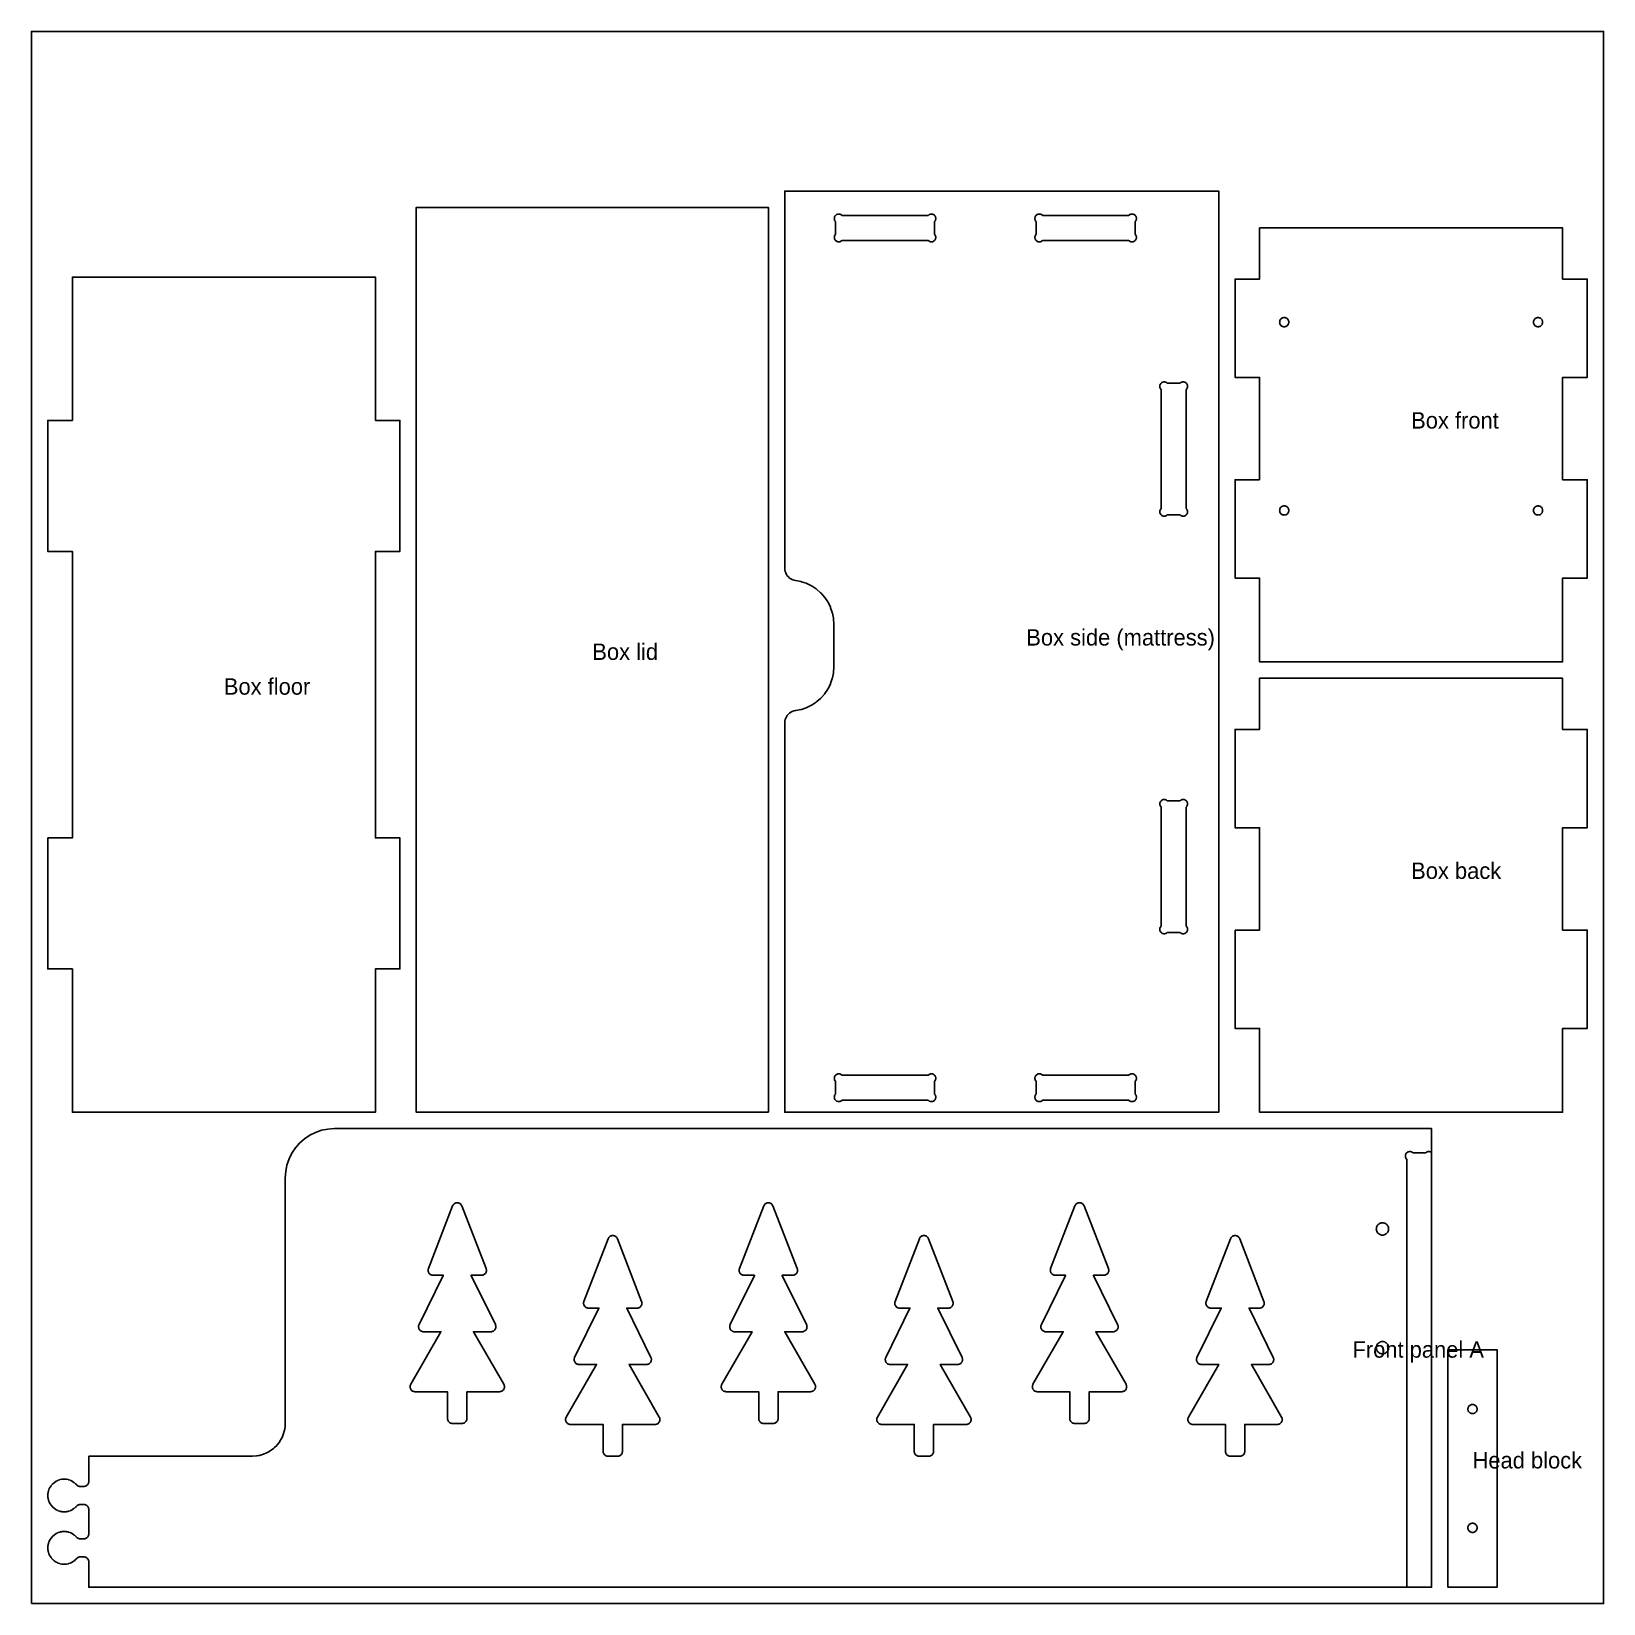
# Model space of a CAD drawing. Header units: inches. Extents: x 0 to 48, y 0 to 48.
import ezdxf

# ---------------------------------------------------------------- set-up
doc = ezdxf.new("R2010")
doc.units = ezdxf.units.IN
doc.header["$MEASUREMENT"] = 0
for name, color, linetype in [('CUT_INSIDE', 5, 'Continuous'), ('CUT_OUTSIDE', 1, 'Continuous'), ('LABEL', 3, 'Continuous'), ('POCKET_0.375', 4, 'Continuous'), ('POCKET_0.500', 4, 'Continuous'), ('SHEET', 8, 'Continuous')]:
    doc.layers.add(name, color=color, linetype=linetype)

msp = doc.modelspace()

# ---------------------------------------------------------------- texts
at = {"layer": 'LABEL'}
for s, p in [('Box front', (42.125, 35.875)), ('Box side (mattress)', (30.375, 29.25)), ('Box lid', (17.125, 28.812)), ('Box floor', (5.875, 27.75)), ('Box back', (42.125, 22.125)), ('Front panel A', (40.334, 7.507)), ('Head block', (44, 4.125))]:
    msp.add_text(s, height=0.5, dxfattribs=at).set_placement(p)

# ---------------------------------------------------------------- linework, layer by layer
at = {"layer": 'CUT_INSIDE'}
for points in [[(27.572, 41.806), (27.584, 41.793), (27.594, 41.778), (27.602, 41.762), (27.607, 41.745), (27.611, 41.728), (27.612, 41.71), (27.611, 41.693), (27.607, 41.676), (27.602, 41.659), (27.594, 41.643), (27.584, 41.628), (27.572, 41.615), (27.559, 41.603), (27.545, 41.594), (27.529, 41.586), (27.512, 41.58), (27.495, 41.577), (27.477, 41.575), (27.459, 41.577), (27.442, 41.58), (27.425, 41.586), (27.41, 41.594), (27.395, 41.603), (27.382, 41.615), (24.743, 41.615), (24.73, 41.603), (24.715, 41.594), (24.7, 41.586), (24.683, 41.58), (24.666, 41.577), (24.648, 41.575), (24.63, 41.577), (24.613, 41.58), (24.596, 41.586), (24.58, 41.594), (24.566, 41.603), (24.553, 41.615), (24.541, 41.628), (24.531, 41.643), (24.523, 41.659), (24.518, 41.676), (24.514, 41.693), (24.513, 41.71), (24.514, 41.728), (24.518, 41.745), (24.523, 41.762), (24.531, 41.778), (24.541, 41.793), (24.553, 41.806), (24.553, 42.194), (24.541, 42.207), (24.531, 42.222), (24.523, 42.238), (24.518, 42.255), (24.514, 42.272), (24.513, 42.29), (24.514, 42.307), (24.518, 42.324), (24.523, 42.341), (24.531, 42.357), (24.541, 42.372), (24.553, 42.385), (24.566, 42.397), (24.58, 42.406), (24.596, 42.414), (24.613, 42.42), (24.63, 42.423), (24.648, 42.425), (24.666, 42.423), (24.683, 42.42), (24.7, 42.414), (24.715, 42.406), (24.73, 42.397), (24.743, 42.385), (27.382, 42.385), (27.395, 42.397), (27.41, 42.406), (27.425, 42.414), (27.442, 42.42), (27.459, 42.423), (27.477, 42.425), (27.495, 42.423), (27.512, 42.42), (27.529, 42.414), (27.545, 42.406), (27.559, 42.397), (27.572, 42.385), (27.584, 42.372), (27.594, 42.357), (27.602, 42.341), (27.607, 42.324), (27.611, 42.307), (27.612, 42.29), (27.611, 42.272), (27.607, 42.255), (27.602, 42.238), (27.594, 42.222), (27.584, 42.207), (27.572, 42.194)], [(33.697, 42.194), (33.697, 41.806), (33.709, 41.793), (33.719, 41.778), (33.727, 41.762), (33.732, 41.745), (33.736, 41.728), (33.737, 41.71), (33.736, 41.693), (33.732, 41.676), (33.727, 41.659), (33.719, 41.643), (33.709, 41.628), (33.697, 41.615), (33.684, 41.603), (33.67, 41.594), (33.654, 41.586), (33.637, 41.58), (33.62, 41.577), (33.602, 41.575), (33.584, 41.577), (33.567, 41.58), (33.55, 41.586), (33.535, 41.594), (33.52, 41.603), (33.507, 41.615), (30.868, 41.615), (30.855, 41.603), (30.84, 41.594), (30.825, 41.586), (30.808, 41.58), (30.791, 41.577), (30.773, 41.575), (30.755, 41.577), (30.738, 41.58), (30.721, 41.586), (30.705, 41.594), (30.691, 41.603), (30.678, 41.615), (30.666, 41.628), (30.656, 41.643), (30.648, 41.659), (30.643, 41.676), (30.639, 41.693), (30.638, 41.71), (30.639, 41.728), (30.643, 41.745), (30.648, 41.762), (30.656, 41.778), (30.666, 41.793), (30.678, 41.806), (30.678, 42.194), (30.666, 42.207), (30.656, 42.222), (30.648, 42.238), (30.643, 42.255), (30.639, 42.272), (30.638, 42.29), (30.639, 42.307), (30.643, 42.324), (30.648, 42.341), (30.656, 42.357), (30.666, 42.372), (30.678, 42.385), (30.691, 42.397), (30.705, 42.406), (30.721, 42.414), (30.738, 42.42), (30.755, 42.423), (30.773, 42.425), (30.791, 42.423), (30.808, 42.42), (30.825, 42.414), (30.84, 42.406), (30.855, 42.397), (30.868, 42.385), (33.507, 42.385), (33.52, 42.397), (33.535, 42.406), (33.55, 42.414), (33.567, 42.42), (33.584, 42.423), (33.602, 42.425), (33.62, 42.423), (33.637, 42.42), (33.654, 42.414), (33.67, 42.406), (33.684, 42.397), (33.697, 42.385), (33.709, 42.372), (33.719, 42.357), (33.727, 42.341), (33.732, 42.324), (33.736, 42.307), (33.737, 42.29), (33.736, 42.272), (33.732, 42.255), (33.727, 42.238), (33.719, 42.222), (33.709, 42.207)], [(38.389, 39.107), (38.385, 39.089), (38.379, 39.071), (38.371, 39.055), (38.361, 39.04), (38.349, 39.026), (38.335, 39.014), (38.32, 39.004), (38.304, 38.996), (38.286, 38.99), (38.268, 38.986), (38.25, 38.985), (38.232, 38.986), (38.214, 38.99), (38.196, 38.996), (38.18, 39.004), (38.165, 39.014), (38.151, 39.026), (38.139, 39.04), (38.129, 39.055), (38.121, 39.071), (38.115, 39.089), (38.111, 39.107), (38.11, 39.125), (38.111, 39.143), (38.115, 39.161), (38.121, 39.179), (38.129, 39.195), (38.139, 39.21), (38.151, 39.224), (38.165, 39.236), (38.18, 39.246), (38.196, 39.254), (38.214, 39.26), (38.232, 39.264), (38.25, 39.265), (38.268, 39.264), (38.286, 39.26), (38.304, 39.254), (38.32, 39.246), (38.335, 39.236), (38.349, 39.224), (38.361, 39.21), (38.371, 39.195), (38.379, 39.179), (38.385, 39.161), (38.389, 39.143), (38.39, 39.125)], [(46.139, 39.107), (46.135, 39.089), (46.129, 39.071), (46.121, 39.055), (46.111, 39.04), (46.099, 39.026), (46.085, 39.014), (46.07, 39.004), (46.054, 38.996), (46.036, 38.99), (46.018, 38.986), (46, 38.985), (45.982, 38.986), (45.964, 38.99), (45.946, 38.996), (45.93, 39.004), (45.915, 39.014), (45.901, 39.026), (45.889, 39.04), (45.879, 39.055), (45.871, 39.071), (45.865, 39.089), (45.861, 39.107), (45.86, 39.125), (45.861, 39.143), (45.865, 39.161), (45.871, 39.179), (45.879, 39.195), (45.889, 39.21), (45.901, 39.224), (45.915, 39.236), (45.93, 39.246), (45.946, 39.254), (45.964, 39.26), (45.982, 39.264), (46, 39.265), (46.018, 39.264), (46.036, 39.26), (46.054, 39.254), (46.07, 39.246), (46.085, 39.236), (46.099, 39.224), (46.111, 39.21), (46.121, 39.195), (46.129, 39.179), (46.135, 39.161), (46.139, 39.143), (46.14, 39.125)], [(35.26, 33.431), (35.272, 33.418), (35.281, 33.403), (35.289, 33.387), (35.295, 33.37), (35.298, 33.353), (35.3, 33.335), (35.298, 33.318), (35.295, 33.301), (35.289, 33.284), (35.281, 33.268), (35.272, 33.253), (35.26, 33.24), (35.26, 33.24), (35.247, 33.228), (35.232, 33.219), (35.216, 33.211), (35.199, 33.205), (35.182, 33.202), (35.165, 33.2), (35.147, 33.202), (35.13, 33.205), (35.113, 33.211), (35.097, 33.219), (35.082, 33.228), (35.069, 33.24), (34.681, 33.24), (34.668, 33.228), (34.653, 33.219), (34.637, 33.211), (34.62, 33.205), (34.603, 33.202), (34.585, 33.2), (34.568, 33.202), (34.551, 33.205), (34.534, 33.211), (34.518, 33.219), (34.503, 33.228), (34.49, 33.24), (34.49, 33.24), (34.478, 33.253), (34.469, 33.268), (34.461, 33.284), (34.455, 33.301), (34.452, 33.318), (34.45, 33.335), (34.452, 33.353), (34.455, 33.37), (34.461, 33.387), (34.469, 33.403), (34.478, 33.418), (34.49, 33.431), (34.49, 37.069), (34.478, 37.082), (34.469, 37.097), (34.461, 37.113), (34.455, 37.13), (34.452, 37.147), (34.45, 37.165), (34.452, 37.182), (34.455, 37.199), (34.461, 37.216), (34.469, 37.232), (34.478, 37.247), (34.49, 37.26), (34.503, 37.272), (34.518, 37.281), (34.534, 37.289), (34.551, 37.295), (34.568, 37.298), (34.585, 37.3), (34.603, 37.298), (34.62, 37.295), (34.637, 37.289), (34.653, 37.281), (34.668, 37.272), (34.681, 37.26), (35.069, 37.26), (35.082, 37.272), (35.097, 37.281), (35.113, 37.289), (35.13, 37.295), (35.147, 37.298), (35.165, 37.3), (35.182, 37.298), (35.199, 37.295), (35.216, 37.289), (35.232, 37.281), (35.247, 37.272), (35.26, 37.26), (35.26, 37.26), (35.272, 37.247), (35.281, 37.232), (35.289, 37.216), (35.295, 37.199), (35.298, 37.182), (35.3, 37.165), (35.298, 37.147), (35.295, 37.13), (35.289, 37.113), (35.281, 37.097), (35.272, 37.082), (35.26, 37.069)], [(38.389, 33.357), (38.385, 33.339), (38.379, 33.321), (38.371, 33.305), (38.361, 33.29), (38.349, 33.276), (38.335, 33.264), (38.32, 33.254), (38.304, 33.246), (38.286, 33.24), (38.268, 33.236), (38.25, 33.235), (38.232, 33.236), (38.214, 33.24), (38.196, 33.246), (38.18, 33.254), (38.165, 33.264), (38.151, 33.276), (38.139, 33.29), (38.129, 33.305), (38.121, 33.321), (38.115, 33.339), (38.111, 33.357), (38.11, 33.375), (38.111, 33.393), (38.115, 33.411), (38.121, 33.429), (38.129, 33.445), (38.139, 33.46), (38.151, 33.474), (38.165, 33.486), (38.18, 33.496), (38.196, 33.504), (38.214, 33.51), (38.232, 33.514), (38.25, 33.515), (38.268, 33.514), (38.286, 33.51), (38.304, 33.504), (38.32, 33.496), (38.335, 33.486), (38.349, 33.474), (38.361, 33.46), (38.371, 33.445), (38.379, 33.429), (38.385, 33.411), (38.389, 33.393), (38.39, 33.375)], [(46.139, 33.357), (46.135, 33.339), (46.129, 33.321), (46.121, 33.305), (46.111, 33.29), (46.099, 33.276), (46.085, 33.264), (46.07, 33.254), (46.054, 33.246), (46.036, 33.24), (46.018, 33.236), (46, 33.235), (45.982, 33.236), (45.964, 33.24), (45.946, 33.246), (45.93, 33.254), (45.915, 33.264), (45.901, 33.276), (45.889, 33.29), (45.879, 33.305), (45.871, 33.321), (45.865, 33.339), (45.861, 33.357), (45.86, 33.375), (45.861, 33.393), (45.865, 33.411), (45.871, 33.429), (45.879, 33.445), (45.889, 33.46), (45.901, 33.474), (45.915, 33.486), (45.93, 33.496), (45.946, 33.504), (45.964, 33.51), (45.982, 33.514), (46, 33.515), (46.018, 33.514), (46.036, 33.51), (46.054, 33.504), (46.07, 33.496), (46.085, 33.486), (46.099, 33.474), (46.111, 33.46), (46.121, 33.445), (46.129, 33.429), (46.135, 33.411), (46.139, 33.393), (46.14, 33.375)], [(35.26, 24.319), (35.26, 20.681), (35.272, 20.668), (35.281, 20.653), (35.289, 20.637), (35.295, 20.62), (35.298, 20.603), (35.3, 20.585), (35.298, 20.568), (35.295, 20.551), (35.289, 20.534), (35.281, 20.518), (35.272, 20.503), (35.26, 20.49), (35.26, 20.49), (35.247, 20.478), (35.232, 20.469), (35.216, 20.461), (35.199, 20.455), (35.182, 20.452), (35.165, 20.45), (35.147, 20.452), (35.13, 20.455), (35.113, 20.461), (35.097, 20.469), (35.082, 20.478), (35.069, 20.49), (34.681, 20.49), (34.668, 20.478), (34.653, 20.469), (34.637, 20.461), (34.62, 20.455), (34.603, 20.452), (34.585, 20.45), (34.568, 20.452), (34.551, 20.455), (34.534, 20.461), (34.518, 20.469), (34.503, 20.478), (34.49, 20.49), (34.49, 20.49), (34.478, 20.503), (34.469, 20.518), (34.461, 20.534), (34.455, 20.551), (34.452, 20.568), (34.45, 20.585), (34.452, 20.603), (34.455, 20.62), (34.461, 20.637), (34.469, 20.653), (34.478, 20.668), (34.49, 20.681), (34.49, 24.319), (34.478, 24.332), (34.469, 24.347), (34.461, 24.363), (34.455, 24.38), (34.452, 24.397), (34.45, 24.415), (34.452, 24.432), (34.455, 24.449), (34.461, 24.466), (34.469, 24.482), (34.478, 24.497), (34.49, 24.51), (34.503, 24.522), (34.518, 24.531), (34.534, 24.539), (34.551, 24.545), (34.568, 24.548), (34.585, 24.55), (34.603, 24.548), (34.62, 24.545), (34.637, 24.539), (34.653, 24.531), (34.668, 24.522), (34.681, 24.51), (35.069, 24.51), (35.082, 24.522), (35.097, 24.531), (35.113, 24.539), (35.13, 24.545), (35.147, 24.548), (35.165, 24.55), (35.182, 24.548), (35.199, 24.545), (35.216, 24.539), (35.232, 24.531), (35.247, 24.522), (35.26, 24.51), (35.26, 24.51), (35.272, 24.497), (35.281, 24.482), (35.289, 24.466), (35.295, 24.449), (35.298, 24.432), (35.3, 24.415), (35.298, 24.397), (35.295, 24.38), (35.289, 24.363), (35.281, 24.347), (35.272, 24.332)], [(27.572, 15.556), (27.584, 15.543), (27.594, 15.528), (27.602, 15.512), (27.607, 15.495), (27.611, 15.478), (27.612, 15.46), (27.611, 15.443), (27.607, 15.426), (27.602, 15.409), (27.594, 15.393), (27.584, 15.378), (27.572, 15.365), (27.559, 15.353), (27.545, 15.344), (27.529, 15.336), (27.512, 15.33), (27.495, 15.327), (27.477, 15.325), (27.459, 15.327), (27.442, 15.33), (27.425, 15.336), (27.41, 15.344), (27.395, 15.353), (27.382, 15.365), (27.382, 15.365), (24.743, 15.365), (24.73, 15.353), (24.715, 15.344), (24.7, 15.336), (24.683, 15.33), (24.666, 15.327), (24.648, 15.325), (24.63, 15.327), (24.613, 15.33), (24.596, 15.336), (24.58, 15.344), (24.566, 15.353), (24.553, 15.365), (24.541, 15.378), (24.531, 15.393), (24.523, 15.409), (24.518, 15.426), (24.514, 15.443), (24.513, 15.46), (24.514, 15.478), (24.518, 15.495), (24.523, 15.512), (24.531, 15.528), (24.541, 15.543), (24.553, 15.556), (24.553, 15.944), (24.541, 15.957), (24.531, 15.972), (24.523, 15.988), (24.518, 16.005), (24.514, 16.022), (24.513, 16.04), (24.514, 16.057), (24.518, 16.074), (24.523, 16.091), (24.531, 16.107), (24.541, 16.122), (24.553, 16.135), (24.566, 16.147), (24.58, 16.156), (24.596, 16.164), (24.613, 16.17), (24.63, 16.173), (24.648, 16.175), (24.666, 16.173), (24.683, 16.17), (24.7, 16.164), (24.715, 16.156), (24.73, 16.147), (24.743, 16.135), (27.382, 16.135), (27.395, 16.147), (27.41, 16.156), (27.425, 16.164), (27.442, 16.17), (27.459, 16.173), (27.477, 16.175), (27.495, 16.173), (27.512, 16.17), (27.529, 16.164), (27.545, 16.156), (27.559, 16.147), (27.572, 16.135), (27.584, 16.122), (27.594, 16.107), (27.602, 16.091), (27.607, 16.074), (27.611, 16.057), (27.612, 16.04), (27.611, 16.022), (27.607, 16.005), (27.602, 15.988), (27.594, 15.972), (27.584, 15.957), (27.572, 15.944)], [(33.697, 15.556), (33.709, 15.543), (33.719, 15.528), (33.727, 15.512), (33.732, 15.495), (33.736, 15.478), (33.737, 15.46), (33.736, 15.443), (33.732, 15.426), (33.727, 15.409), (33.719, 15.393), (33.709, 15.378), (33.697, 15.365), (33.684, 15.353), (33.67, 15.344), (33.654, 15.336), (33.637, 15.33), (33.62, 15.327), (33.602, 15.325), (33.584, 15.327), (33.567, 15.33), (33.55, 15.336), (33.535, 15.344), (33.52, 15.353), (33.507, 15.365), (33.507, 15.365), (30.868, 15.365), (30.855, 15.353), (30.84, 15.344), (30.825, 15.336), (30.808, 15.33), (30.791, 15.327), (30.773, 15.325), (30.755, 15.327), (30.738, 15.33), (30.721, 15.336), (30.705, 15.344), (30.691, 15.353), (30.678, 15.365), (30.666, 15.378), (30.656, 15.393), (30.648, 15.409), (30.643, 15.426), (30.639, 15.443), (30.638, 15.46), (30.639, 15.478), (30.643, 15.495), (30.648, 15.512), (30.656, 15.528), (30.666, 15.543), (30.678, 15.556), (30.678, 15.944), (30.666, 15.957), (30.656, 15.972), (30.648, 15.988), (30.643, 16.005), (30.639, 16.022), (30.638, 16.04), (30.639, 16.057), (30.643, 16.074), (30.648, 16.091), (30.656, 16.107), (30.666, 16.122), (30.678, 16.135), (30.691, 16.147), (30.705, 16.156), (30.721, 16.164), (30.738, 16.17), (30.755, 16.173), (30.773, 16.175), (30.791, 16.173), (30.808, 16.17), (30.825, 16.164), (30.84, 16.156), (30.855, 16.147), (30.868, 16.135), (33.507, 16.135), (33.52, 16.147), (33.535, 16.156), (33.55, 16.164), (33.567, 16.17), (33.584, 16.173), (33.602, 16.175), (33.62, 16.173), (33.637, 16.17), (33.654, 16.164), (33.67, 16.156), (33.684, 16.147), (33.697, 16.135), (33.709, 16.122), (33.719, 16.107), (33.727, 16.091), (33.732, 16.074), (33.736, 16.057), (33.737, 16.04), (33.736, 16.022), (33.732, 16.005), (33.727, 15.988), (33.719, 15.972), (33.709, 15.957), (33.697, 15.944)], [(14.429, 6.676), (14.435, 6.658), (14.439, 6.639), (14.44, 6.619), (14.439, 6.6), (14.435, 6.58), (14.429, 6.562), (14.42, 6.544), (14.409, 6.528), (14.396, 6.513), (14.381, 6.5), (14.365, 6.489), (14.348, 6.481), (14.329, 6.474), (14.31, 6.471), (14.29, 6.469), (13.301, 6.469), (13.296, 6.469), (13.296, 6.464), (13.296, 5.65), (13.295, 5.63), (13.291, 5.611), (13.284, 5.593), (13.276, 5.575), (13.265, 5.559), (13.252, 5.544), (13.237, 5.531), (13.221, 5.52), (13.203, 5.511), (13.185, 5.505), (13.165, 5.501), (13.146, 5.5), (12.854, 5.5), (12.834, 5.501), (12.815, 5.505), (12.796, 5.511), (12.779, 5.52), (12.762, 5.531), (12.747, 5.544), (12.735, 5.559), (12.724, 5.575), (12.715, 5.593), (12.709, 5.611), (12.705, 5.63), (12.704, 5.65), (12.704, 6.464), (12.703, 6.469), (12.699, 6.469), (11.709, 6.469), (11.69, 6.471), (11.67, 6.474), (11.652, 6.481), (11.634, 6.489), (11.618, 6.5), (11.603, 6.513), (11.59, 6.528), (11.579, 6.544), (11.571, 6.562), (11.564, 6.58), (11.56, 6.6), (11.559, 6.619), (11.56, 6.639), (11.564, 6.658), (11.57, 6.676), (11.579, 6.694), (12.501, 8.296), (12.503, 8.3), (12.499, 8.3), (11.97, 8.3), (11.949, 8.301), (11.93, 8.305), (11.91, 8.312), (11.892, 8.321), (11.876, 8.333), (11.861, 8.347), (11.848, 8.362), (11.837, 8.38), (11.829, 8.398), (11.823, 8.417), (11.82, 8.437), (11.82, 8.458), (11.822, 8.478), (11.827, 8.497), (11.835, 8.516), (12.574, 10.019), (12.576, 10.023), (12.571, 10.023), (12.258, 10.023), (12.238, 10.024), (12.219, 10.028), (12.201, 10.034), (12.184, 10.043), (12.167, 10.053), (12.153, 10.066), (12.14, 10.081), (12.129, 10.097), (12.12, 10.114), (12.113, 10.132), (12.109, 10.151), (12.108, 10.17), (12.109, 10.19), (12.112, 10.209), (12.118, 10.227), (12.86, 12.14), (12.868, 12.158), (12.879, 12.175), (12.892, 12.19), (12.907, 12.203), (12.923, 12.214), (12.941, 12.223), (12.96, 12.23), (12.98, 12.234), (13, 12.235), (13.02, 12.234), (13.039, 12.23), (13.058, 12.223), (13.076, 12.214), (13.092, 12.203), (13.107, 12.19), (13.12, 12.175), (13.131, 12.158), (13.14, 12.14), (13.881, 10.227), (13.887, 10.209), (13.891, 10.19), (13.892, 10.17), (13.89, 10.151), (13.886, 10.132), (13.879, 10.114), (13.871, 10.097), (13.86, 10.081), (13.847, 10.066), (13.832, 10.053), (13.816, 10.043), (13.798, 10.034), (13.78, 10.028), (13.761, 10.024), (13.742, 10.023), (13.428, 10.023), (13.424, 10.023), (13.426, 10.019), (14.164, 8.516), (14.172, 8.497), (14.177, 8.478), (14.18, 8.458), (14.179, 8.437), (14.176, 8.417), (14.17, 8.398), (14.162, 8.38), (14.151, 8.362), (14.139, 8.347), (14.124, 8.333), (14.107, 8.321), (14.089, 8.312), (14.07, 8.305), (14.05, 8.301), (14.03, 8.3), (13.501, 8.3), (13.496, 8.3), (13.498, 8.296), (14.42, 6.694)], [(23.935, 6.658), (23.939, 6.639), (23.94, 6.619), (23.939, 6.6), (23.935, 6.58), (23.929, 6.562), (23.92, 6.544), (23.909, 6.528), (23.896, 6.513), (23.881, 6.5), (23.865, 6.489), (23.848, 6.481), (23.829, 6.474), (23.81, 6.471), (23.79, 6.469), (22.801, 6.469), (22.796, 6.469), (22.796, 6.464), (22.796, 5.65), (22.795, 5.63), (22.791, 5.611), (22.784, 5.593), (22.776, 5.575), (22.765, 5.559), (22.752, 5.544), (22.737, 5.531), (22.721, 5.52), (22.703, 5.511), (22.685, 5.505), (22.665, 5.501), (22.646, 5.5), (22.354, 5.5), (22.334, 5.501), (22.315, 5.505), (22.296, 5.511), (22.279, 5.52), (22.262, 5.531), (22.247, 5.544), (22.235, 5.559), (22.224, 5.575), (22.215, 5.593), (22.209, 5.611), (22.205, 5.63), (22.204, 5.65), (22.204, 6.464), (22.203, 6.469), (22.199, 6.469), (21.209, 6.469), (21.19, 6.471), (21.17, 6.474), (21.152, 6.481), (21.134, 6.489), (21.118, 6.5), (21.103, 6.513), (21.09, 6.528), (21.079, 6.544), (21.071, 6.562), (21.064, 6.58), (21.06, 6.6), (21.059, 6.619), (21.06, 6.639), (21.064, 6.658), (21.07, 6.676), (21.079, 6.694), (22.001, 8.296), (22.003, 8.3), (21.999, 8.3), (21.47, 8.3), (21.449, 8.301), (21.43, 8.305), (21.41, 8.312), (21.392, 8.321), (21.376, 8.333), (21.361, 8.347), (21.348, 8.362), (21.337, 8.38), (21.329, 8.398), (21.323, 8.417), (21.32, 8.437), (21.32, 8.458), (21.322, 8.478), (21.327, 8.497), (21.335, 8.516), (22.074, 10.019), (22.076, 10.023), (22.071, 10.023), (21.758, 10.023), (21.738, 10.024), (21.719, 10.028), (21.701, 10.034), (21.684, 10.043), (21.667, 10.053), (21.653, 10.066), (21.64, 10.081), (21.629, 10.097), (21.62, 10.114), (21.613, 10.132), (21.609, 10.151), (21.608, 10.17), (21.609, 10.19), (21.612, 10.209), (21.618, 10.227), (22.36, 12.14), (22.368, 12.158), (22.379, 12.175), (22.392, 12.19), (22.407, 12.203), (22.423, 12.214), (22.441, 12.223), (22.46, 12.23), (22.48, 12.234), (22.5, 12.235), (22.52, 12.234), (22.539, 12.23), (22.558, 12.223), (22.576, 12.214), (22.592, 12.203), (22.607, 12.19), (22.62, 12.175), (22.631, 12.158), (22.64, 12.14), (23.381, 10.227), (23.387, 10.209), (23.391, 10.19), (23.392, 10.17), (23.39, 10.151), (23.386, 10.132), (23.379, 10.114), (23.371, 10.097), (23.36, 10.081), (23.347, 10.066), (23.332, 10.053), (23.316, 10.043), (23.298, 10.034), (23.28, 10.028), (23.261, 10.024), (23.242, 10.023), (22.928, 10.023), (22.924, 10.023), (22.926, 10.019), (23.664, 8.516), (23.672, 8.497), (23.677, 8.478), (23.68, 8.458), (23.679, 8.437), (23.676, 8.417), (23.67, 8.398), (23.662, 8.38), (23.651, 8.362), (23.639, 8.347), (23.624, 8.333), (23.607, 8.321), (23.589, 8.312), (23.57, 8.305), (23.55, 8.301), (23.53, 8.3), (23.001, 8.3), (22.996, 8.3), (22.998, 8.296), (23.92, 6.694), (23.929, 6.676)], [(33.429, 6.676), (33.435, 6.658), (33.439, 6.639), (33.44, 6.619), (33.439, 6.6), (33.435, 6.58), (33.429, 6.562), (33.42, 6.544), (33.409, 6.528), (33.396, 6.513), (33.381, 6.5), (33.365, 6.489), (33.348, 6.481), (33.329, 6.474), (33.31, 6.471), (33.29, 6.469), (32.301, 6.469), (32.296, 6.469), (32.296, 6.464), (32.296, 5.65), (32.295, 5.63), (32.291, 5.611), (32.284, 5.593), (32.276, 5.575), (32.265, 5.559), (32.252, 5.544), (32.237, 5.531), (32.221, 5.52), (32.203, 5.511), (32.185, 5.505), (32.165, 5.501), (32.146, 5.5), (31.854, 5.5), (31.834, 5.501), (31.815, 5.505), (31.796, 5.511), (31.779, 5.52), (31.762, 5.531), (31.747, 5.544), (31.735, 5.559), (31.724, 5.575), (31.715, 5.593), (31.709, 5.611), (31.705, 5.63), (31.704, 5.65), (31.704, 6.464), (31.703, 6.469), (31.699, 6.469), (30.709, 6.469), (30.69, 6.471), (30.67, 6.474), (30.652, 6.481), (30.634, 6.489), (30.618, 6.5), (30.603, 6.513), (30.59, 6.528), (30.579, 6.544), (30.571, 6.562), (30.564, 6.58), (30.56, 6.6), (30.559, 6.619), (30.56, 6.639), (30.564, 6.658), (30.57, 6.676), (30.579, 6.694), (31.501, 8.296), (31.503, 8.3), (31.499, 8.3), (30.97, 8.3), (30.949, 8.301), (30.93, 8.305), (30.91, 8.312), (30.892, 8.321), (30.876, 8.333), (30.861, 8.347), (30.848, 8.362), (30.837, 8.38), (30.829, 8.398), (30.823, 8.417), (30.82, 8.437), (30.82, 8.458), (30.822, 8.478), (30.827, 8.497), (30.835, 8.516), (31.574, 10.019), (31.576, 10.023), (31.571, 10.023), (31.258, 10.023), (31.238, 10.024), (31.219, 10.028), (31.201, 10.034), (31.184, 10.043), (31.167, 10.053), (31.153, 10.066), (31.14, 10.081), (31.129, 10.097), (31.12, 10.114), (31.113, 10.132), (31.109, 10.151), (31.108, 10.17), (31.109, 10.19), (31.112, 10.209), (31.118, 10.227), (31.86, 12.14), (31.868, 12.158), (31.879, 12.175), (31.892, 12.19), (31.907, 12.203), (31.923, 12.214), (31.941, 12.223), (31.96, 12.23), (31.98, 12.234), (32, 12.235), (32.02, 12.234), (32.039, 12.23), (32.058, 12.223), (32.076, 12.214), (32.092, 12.203), (32.107, 12.19), (32.12, 12.175), (32.131, 12.158), (32.14, 12.14), (32.881, 10.227), (32.887, 10.209), (32.891, 10.19), (32.892, 10.17), (32.89, 10.151), (32.886, 10.132), (32.879, 10.114), (32.871, 10.097), (32.86, 10.081), (32.847, 10.066), (32.832, 10.053), (32.816, 10.043), (32.798, 10.034), (32.78, 10.028), (32.761, 10.024), (32.742, 10.023), (32.428, 10.023), (32.424, 10.023), (32.426, 10.019), (33.164, 8.516), (33.172, 8.497), (33.177, 8.478), (33.18, 8.458), (33.179, 8.437), (33.176, 8.417), (33.17, 8.398), (33.162, 8.38), (33.151, 8.362), (33.139, 8.347), (33.124, 8.333), (33.107, 8.321), (33.089, 8.312), (33.07, 8.305), (33.05, 8.301), (33.03, 8.3), (32.501, 8.3), (32.496, 8.3), (32.498, 8.296), (33.42, 6.694)], [(19.185, 5.658), (19.189, 5.639), (19.19, 5.619), (19.189, 5.6), (19.185, 5.58), (19.179, 5.562), (19.17, 5.544), (19.159, 5.528), (19.146, 5.513), (19.131, 5.5), (19.115, 5.489), (19.098, 5.481), (19.079, 5.474), (19.06, 5.471), (19.04, 5.469), (18.051, 5.469), (18.046, 5.469), (18.046, 5.464), (18.046, 4.65), (18.045, 4.63), (18.041, 4.611), (18.034, 4.593), (18.026, 4.575), (18.015, 4.559), (18.002, 4.544), (17.987, 4.531), (17.971, 4.52), (17.953, 4.511), (17.935, 4.505), (17.915, 4.501), (17.896, 4.5), (17.604, 4.5), (17.584, 4.501), (17.565, 4.505), (17.546, 4.511), (17.529, 4.52), (17.512, 4.531), (17.497, 4.544), (17.485, 4.559), (17.474, 4.575), (17.465, 4.593), (17.459, 4.611), (17.455, 4.63), (17.454, 4.65), (17.454, 5.464), (17.453, 5.469), (17.449, 5.469), (16.459, 5.469), (16.44, 5.471), (16.42, 5.474), (16.402, 5.481), (16.384, 5.489), (16.368, 5.5), (16.353, 5.513), (16.34, 5.528), (16.329, 5.544), (16.321, 5.562), (16.314, 5.58), (16.31, 5.6), (16.309, 5.619), (16.31, 5.639), (16.314, 5.658), (16.32, 5.676), (16.329, 5.694), (17.251, 7.296), (17.253, 7.3), (17.249, 7.3), (16.72, 7.3), (16.699, 7.301), (16.68, 7.305), (16.66, 7.312), (16.642, 7.321), (16.626, 7.333), (16.611, 7.347), (16.598, 7.362), (16.587, 7.38), (16.579, 7.398), (16.573, 7.417), (16.57, 7.437), (16.57, 7.458), (16.572, 7.478), (16.577, 7.497), (16.585, 7.516), (17.324, 9.019), (17.326, 9.023), (17.321, 9.023), (17.008, 9.023), (16.988, 9.024), (16.969, 9.028), (16.951, 9.034), (16.934, 9.043), (16.917, 9.053), (16.903, 9.066), (16.89, 9.081), (16.879, 9.097), (16.87, 9.114), (16.863, 9.132), (16.859, 9.151), (16.858, 9.17), (16.859, 9.19), (16.862, 9.209), (16.868, 9.227), (17.61, 11.14), (17.618, 11.158), (17.629, 11.175), (17.642, 11.19), (17.657, 11.203), (17.673, 11.214), (17.691, 11.223), (17.71, 11.23), (17.73, 11.234), (17.75, 11.235), (17.77, 11.234), (17.789, 11.23), (17.808, 11.223), (17.826, 11.214), (17.842, 11.203), (17.857, 11.19), (17.87, 11.175), (17.881, 11.158), (17.89, 11.14), (18.631, 9.227), (18.637, 9.209), (18.641, 9.19), (18.642, 9.17), (18.64, 9.151), (18.636, 9.132), (18.629, 9.114), (18.621, 9.097), (18.61, 9.081), (18.597, 9.066), (18.582, 9.053), (18.566, 9.043), (18.548, 9.034), (18.53, 9.028), (18.511, 9.024), (18.492, 9.023), (18.178, 9.023), (18.174, 9.023), (18.176, 9.019), (18.914, 7.516), (18.922, 7.497), (18.927, 7.478), (18.93, 7.458), (18.929, 7.437), (18.926, 7.417), (18.92, 7.398), (18.912, 7.38), (18.901, 7.362), (18.889, 7.347), (18.874, 7.333), (18.857, 7.321), (18.839, 7.312), (18.82, 7.305), (18.8, 7.301), (18.78, 7.3), (18.251, 7.3), (18.246, 7.3), (18.248, 7.296), (19.17, 5.694), (19.179, 5.676)], [(28.679, 5.676), (28.685, 5.658), (28.689, 5.639), (28.69, 5.619), (28.689, 5.6), (28.685, 5.58), (28.679, 5.562), (28.67, 5.544), (28.659, 5.528), (28.646, 5.513), (28.631, 5.5), (28.615, 5.489), (28.598, 5.481), (28.579, 5.474), (28.56, 5.471), (28.54, 5.469), (27.551, 5.469), (27.546, 5.469), (27.546, 5.464), (27.546, 4.65), (27.545, 4.63), (27.541, 4.611), (27.534, 4.593), (27.526, 4.575), (27.515, 4.559), (27.502, 4.544), (27.487, 4.531), (27.471, 4.52), (27.453, 4.511), (27.435, 4.505), (27.415, 4.501), (27.396, 4.5), (27.104, 4.5), (27.084, 4.501), (27.065, 4.505), (27.046, 4.511), (27.029, 4.52), (27.012, 4.531), (26.997, 4.544), (26.985, 4.559), (26.974, 4.575), (26.965, 4.593), (26.959, 4.611), (26.955, 4.63), (26.954, 4.65), (26.954, 5.464), (26.953, 5.469), (26.949, 5.469), (25.959, 5.469), (25.94, 5.471), (25.92, 5.474), (25.902, 5.481), (25.884, 5.489), (25.868, 5.5), (25.853, 5.513), (25.84, 5.528), (25.829, 5.544), (25.821, 5.562), (25.814, 5.58), (25.81, 5.6), (25.809, 5.619), (25.81, 5.639), (25.814, 5.658), (25.82, 5.676), (25.829, 5.694), (26.751, 7.296), (26.753, 7.3), (26.749, 7.3), (26.22, 7.3), (26.199, 7.301), (26.18, 7.305), (26.16, 7.312), (26.142, 7.321), (26.126, 7.333), (26.111, 7.347), (26.098, 7.362), (26.087, 7.38), (26.079, 7.398), (26.073, 7.417), (26.07, 7.437), (26.07, 7.458), (26.072, 7.478), (26.077, 7.497), (26.085, 7.516), (26.824, 9.019), (26.826, 9.023), (26.821, 9.023), (26.508, 9.023), (26.488, 9.024), (26.469, 9.028), (26.451, 9.034), (26.434, 9.043), (26.417, 9.053), (26.403, 9.066), (26.39, 9.081), (26.379, 9.097), (26.37, 9.114), (26.363, 9.132), (26.359, 9.151), (26.358, 9.17), (26.359, 9.19), (26.362, 9.209), (26.368, 9.227), (27.11, 11.14), (27.118, 11.158), (27.129, 11.175), (27.142, 11.19), (27.157, 11.203), (27.173, 11.214), (27.191, 11.223), (27.21, 11.23), (27.23, 11.234), (27.25, 11.235), (27.27, 11.234), (27.289, 11.23), (27.308, 11.223), (27.326, 11.214), (27.342, 11.203), (27.357, 11.19), (27.37, 11.175), (27.381, 11.158), (27.39, 11.14), (28.131, 9.227), (28.137, 9.209), (28.141, 9.19), (28.142, 9.17), (28.14, 9.151), (28.136, 9.132), (28.129, 9.114), (28.121, 9.097), (28.11, 9.081), (28.097, 9.066), (28.082, 9.053), (28.066, 9.043), (28.048, 9.034), (28.03, 9.028), (28.011, 9.024), (27.992, 9.023), (27.678, 9.023), (27.674, 9.023), (27.676, 9.019), (28.414, 7.516), (28.422, 7.497), (28.427, 7.478), (28.43, 7.458), (28.429, 7.437), (28.426, 7.417), (28.42, 7.398), (28.412, 7.38), (28.401, 7.362), (28.389, 7.347), (28.374, 7.333), (28.357, 7.321), (28.339, 7.312), (28.32, 7.305), (28.3, 7.301), (28.28, 7.3), (27.751, 7.3), (27.746, 7.3), (27.748, 7.296), (28.67, 5.694)], [(38.179, 5.676), (38.185, 5.658), (38.189, 5.639), (38.19, 5.619), (38.189, 5.6), (38.185, 5.58), (38.179, 5.562), (38.17, 5.544), (38.159, 5.528), (38.146, 5.513), (38.131, 5.5), (38.115, 5.489), (38.098, 5.481), (38.079, 5.474), (38.06, 5.471), (38.04, 5.469), (37.051, 5.469), (37.046, 5.469), (37.046, 5.464), (37.046, 4.65), (37.045, 4.63), (37.041, 4.611), (37.034, 4.593), (37.026, 4.575), (37.015, 4.559), (37.002, 4.544), (36.987, 4.531), (36.971, 4.52), (36.953, 4.511), (36.935, 4.505), (36.915, 4.501), (36.896, 4.5), (36.604, 4.5), (36.584, 4.501), (36.565, 4.505), (36.546, 4.511), (36.529, 4.52), (36.512, 4.531), (36.497, 4.544), (36.485, 4.559), (36.474, 4.575), (36.465, 4.593), (36.459, 4.611), (36.455, 4.63), (36.454, 4.65), (36.454, 5.464), (36.453, 5.469), (36.449, 5.469), (35.459, 5.469), (35.44, 5.471), (35.42, 5.474), (35.402, 5.481), (35.384, 5.489), (35.368, 5.5), (35.353, 5.513), (35.34, 5.528), (35.329, 5.544), (35.321, 5.562), (35.314, 5.58), (35.31, 5.6), (35.309, 5.619), (35.31, 5.639), (35.314, 5.658), (35.32, 5.676), (35.329, 5.694), (36.251, 7.296), (36.253, 7.3), (36.249, 7.3), (35.72, 7.3), (35.699, 7.301), (35.68, 7.305), (35.66, 7.312), (35.642, 7.321), (35.626, 7.333), (35.611, 7.347), (35.598, 7.362), (35.587, 7.38), (35.579, 7.398), (35.573, 7.417), (35.57, 7.437), (35.57, 7.458), (35.572, 7.478), (35.577, 7.497), (35.585, 7.516), (36.324, 9.019), (36.326, 9.023), (36.321, 9.023), (36.008, 9.023), (35.988, 9.024), (35.969, 9.028), (35.951, 9.034), (35.934, 9.043), (35.917, 9.053), (35.903, 9.066), (35.89, 9.081), (35.879, 9.097), (35.87, 9.114), (35.863, 9.132), (35.859, 9.151), (35.858, 9.17), (35.859, 9.19), (35.862, 9.209), (35.868, 9.227), (36.61, 11.14), (36.618, 11.158), (36.629, 11.175), (36.642, 11.19), (36.657, 11.203), (36.673, 11.214), (36.691, 11.223), (36.71, 11.23), (36.73, 11.234), (36.75, 11.235), (36.77, 11.234), (36.789, 11.23), (36.808, 11.223), (36.826, 11.214), (36.842, 11.203), (36.857, 11.19), (36.87, 11.175), (36.881, 11.158), (36.89, 11.14), (37.631, 9.227), (37.637, 9.209), (37.641, 9.19), (37.642, 9.17), (37.64, 9.151), (37.636, 9.132), (37.629, 9.114), (37.621, 9.097), (37.61, 9.081), (37.597, 9.066), (37.582, 9.053), (37.566, 9.043), (37.548, 9.034), (37.53, 9.028), (37.511, 9.024), (37.492, 9.023), (37.178, 9.023), (37.174, 9.023), (37.176, 9.019), (37.914, 7.516), (37.922, 7.497), (37.927, 7.478), (37.93, 7.458), (37.929, 7.437), (37.926, 7.417), (37.92, 7.398), (37.912, 7.38), (37.901, 7.362), (37.889, 7.347), (37.874, 7.333), (37.857, 7.321), (37.839, 7.312), (37.82, 7.305), (37.8, 7.301), (37.78, 7.3), (37.251, 7.3), (37.246, 7.3), (37.248, 7.296), (38.17, 5.694)], [(44.14, 5.938), (44.138, 5.919), (44.135, 5.901), (44.129, 5.884), (44.121, 5.867), (44.111, 5.852), (44.099, 5.839), (44.085, 5.826), (44.07, 5.816), (44.053, 5.808), (44.036, 5.802), (44.018, 5.799), (44, 5.798), (43.981, 5.799), (43.963, 5.802), (43.946, 5.808), (43.93, 5.816), (43.914, 5.826), (43.901, 5.839), (43.889, 5.852), (43.878, 5.867), (43.87, 5.884), (43.864, 5.901), (43.861, 5.919), (43.86, 5.938), (43.861, 5.956), (43.864, 5.974), (43.87, 5.991), (43.878, 6.008), (43.889, 6.023), (43.901, 6.036), (43.914, 6.049), (43.93, 6.059), (43.946, 6.067), (43.963, 6.073), (43.981, 6.076), (44, 6.077), (44.018, 6.076), (44.036, 6.073), (44.053, 6.067), (44.07, 6.059), (44.085, 6.049), (44.099, 6.036), (44.111, 6.023), (44.121, 6.008), (44.129, 5.991), (44.135, 5.974), (44.138, 5.956)], [(44.14, 2.312), (44.138, 2.294), (44.135, 2.276), (44.129, 2.259), (44.121, 2.242), (44.111, 2.227), (44.099, 2.214), (44.085, 2.201), (44.07, 2.191), (44.053, 2.183), (44.036, 2.177), (44.018, 2.174), (44, 2.172), (43.981, 2.174), (43.963, 2.177), (43.946, 2.183), (43.93, 2.191), (43.914, 2.201), (43.901, 2.214), (43.889, 2.227), (43.878, 2.242), (43.87, 2.259), (43.864, 2.276), (43.861, 2.294), (43.86, 2.312), (43.861, 2.331), (43.864, 2.349), (43.87, 2.366), (43.878, 2.383), (43.889, 2.398), (43.901, 2.411), (43.914, 2.424), (43.93, 2.434), (43.946, 2.442), (43.963, 2.448), (43.981, 2.451), (44, 2.453), (44.018, 2.451), (44.036, 2.448), (44.053, 2.442), (44.07, 2.434), (44.085, 2.424), (44.099, 2.411), (44.111, 2.398), (44.121, 2.383), (44.129, 2.366), (44.135, 2.349), (44.138, 2.331)]]:
    msp.add_lwpolyline(points, close=True, dxfattribs=at)
at = {"layer": 'CUT_OUTSIDE'}
for points in [[(36.25, 15.375), (36.25, 15.385), (36.25, 43.125), (23, 43.125), (23, 32.25), (23, 31.609), (23.003, 31.561), (23.013, 31.512), (23.029, 31.466), (23.05, 31.422), (23.077, 31.381), (23.11, 31.344), (23.147, 31.312), (23.188, 31.285), (23.231, 31.263), (23.278, 31.247), (23.326, 31.238), (23.338, 31.236), (23.487, 31.206), (23.511, 31.2), (23.655, 31.151), (23.678, 31.142), (23.814, 31.075), (23.835, 31.062), (23.962, 30.978), (23.981, 30.963), (24.095, 30.863), (24.113, 30.845), (24.213, 30.731), (24.228, 30.712), (24.312, 30.585), (24.325, 30.564), (24.392, 30.428), (24.401, 30.405), (24.45, 30.261), (24.456, 30.237), (24.486, 30.088), (24.489, 30.064), (24.5, 29.906), (24.5, 29.894), (24.5, 28.606), (24.5, 28.594), (24.489, 28.436), (24.486, 28.412), (24.456, 28.263), (24.45, 28.239), (24.401, 28.095), (24.392, 28.072), (24.325, 27.936), (24.312, 27.915), (24.228, 27.788), (24.213, 27.769), (24.113, 27.655), (24.095, 27.637), (23.981, 27.537), (23.962, 27.522), (23.835, 27.438), (23.814, 27.425), (23.678, 27.358), (23.655, 27.349), (23.511, 27.3), (23.487, 27.294), (23.338, 27.264), (23.326, 27.262), (23.278, 27.253), (23.231, 27.237), (23.188, 27.215), (23.147, 27.188), (23.11, 27.156), (23.077, 27.119), (23.05, 27.078), (23.029, 27.034), (23.013, 26.988), (23.003, 26.939), (23, 26.891), (23, 26.25), (23, 15.385), (23, 15.375), (23, 15), (36.25, 15)], [(22.5, 15), (22.5, 42.625), (11.75, 42.625), (11.75, 15)], [(37.5, 34.312), (36.75, 34.312), (36.75, 31.312), (37.5, 31.312), (37.5, 28.75), (46.75, 28.75), (46.75, 31.312), (47.5, 31.312), (47.5, 34.312), (46.75, 34.312), (46.75, 37.438), (47.5, 37.438), (47.5, 40.438), (46.75, 40.438), (46.75, 42), (37.5, 42), (37.5, 40.438), (36.75, 40.438), (36.75, 37.438), (37.5, 37.438)], [(0.5, 23.375), (0.5, 19.375), (1.25, 19.375), (1.25, 15), (10.5, 15), (10.5, 19.375), (11.25, 19.375), (11.25, 23.375), (10.5, 23.375), (10.5, 32.125), (11.25, 32.125), (11.25, 36.125), (10.5, 36.125), (10.5, 40.5), (1.25, 40.5), (1.25, 36.125), (0.5, 36.125), (0.5, 32.125), (1.25, 32.125), (1.25, 23.375)], [(36.75, 20.562), (36.75, 17.562), (37.5, 17.562), (37.5, 15), (46.75, 15), (46.75, 17.562), (47.5, 17.562), (47.5, 20.562), (46.75, 20.562), (46.75, 23.688), (47.5, 23.688), (47.5, 26.688), (46.75, 26.688), (46.75, 28.25), (37.5, 28.25), (37.5, 26.688), (36.75, 26.688), (36.75, 23.688), (37.5, 23.688), (37.5, 20.562)], [(1.75, 4.5), (1.75, 4.495), (1.75, 3.73), (1.748, 3.71), (1.744, 3.69), (1.738, 3.671), (1.729, 3.652), (1.718, 3.636), (1.704, 3.62), (1.689, 3.607), (1.672, 3.596), (1.654, 3.587), (1.635, 3.58), (1.615, 3.576), (1.595, 3.575), (1.498, 3.575), (1.489, 3.575), (1.483, 3.576), (1.465, 3.578), (1.446, 3.582), (1.429, 3.589), (1.412, 3.598), (1.396, 3.609), (1.382, 3.621), (1.38, 3.624), (1.373, 3.631), (1.358, 3.648), (1.357, 3.649), (1.356, 3.65), (1.355, 3.652), (1.351, 3.655), (1.35, 3.657), (1.349, 3.657), (1.347, 3.659), (1.31, 3.691), (1.308, 3.693), (1.308, 3.694), (1.306, 3.695), (1.302, 3.698), (1.3, 3.699), (1.299, 3.7), (1.297, 3.701), (1.256, 3.729), (1.254, 3.73), (1.254, 3.73), (1.251, 3.732), (1.248, 3.734), (1.245, 3.735), (1.245, 3.735), (1.243, 3.737), (1.198, 3.758), (1.196, 3.759), (1.195, 3.76), (1.193, 3.761), (1.189, 3.762), (1.187, 3.763), (1.186, 3.764), (1.183, 3.765), (1.137, 3.78), (1.134, 3.781), (1.134, 3.781), (1.131, 3.782), (1.127, 3.783), (1.124, 3.784), (1.124, 3.784), (1.121, 3.785), (1.073, 3.794), (1.07, 3.795), (1.07, 3.795), (1.067, 3.795), (1.063, 3.796), (1.06, 3.796), (1.059, 3.796), (1.057, 3.796), (1.008, 3.799), (1.005, 3.8), (1.004, 3.8), (1.002, 3.8), (0.998, 3.8), (0.995, 3.8), (0.994, 3.8), (0.992, 3.799), (0.942, 3.796), (0.94, 3.796), (0.939, 3.796), (0.937, 3.796), (0.932, 3.795), (0.93, 3.795), (0.929, 3.795), (0.927, 3.794), (0.878, 3.785), (0.876, 3.784), (0.875, 3.784), (0.872, 3.783), (0.868, 3.782), (0.866, 3.781), (0.865, 3.781), (0.863, 3.78), (0.816, 3.765), (0.813, 3.764), (0.813, 3.763), (0.81, 3.762), (0.806, 3.761), (0.804, 3.76), (0.803, 3.759), (0.801, 3.758), (0.757, 3.737), (0.755, 3.735), (0.754, 3.735), (0.752, 3.734), (0.748, 3.732), (0.746, 3.73), (0.745, 3.73), (0.743, 3.729), (0.702, 3.701), (0.7, 3.7), (0.699, 3.699), (0.697, 3.698), (0.694, 3.695), (0.692, 3.694), (0.691, 3.693), (0.689, 3.691), (0.652, 3.659), (0.65, 3.657), (0.65, 3.657), (0.648, 3.655), (0.645, 3.652), (0.643, 3.65), (0.643, 3.649), (0.641, 3.648), (0.608, 3.61), (0.607, 3.608), (0.606, 3.608), (0.605, 3.606), (0.602, 3.602), (0.6, 3.6), (0.6, 3.6), (0.599, 3.598), (0.571, 3.557), (0.57, 3.555), (0.569, 3.554), (0.568, 3.552), (0.566, 3.548), (0.565, 3.546), (0.564, 3.545), (0.563, 3.543), (0.541, 3.498), (0.54, 3.496), (0.54, 3.496), (0.539, 3.493), (0.537, 3.489), (0.536, 3.487), (0.536, 3.486), (0.535, 3.484), (0.519, 3.437), (0.518, 3.435), (0.518, 3.434), (0.518, 3.431), (0.516, 3.427), (0.516, 3.425), (0.516, 3.424), (0.515, 3.422), (0.506, 3.373), (0.505, 3.371), (0.505, 3.37), (0.505, 3.367), (0.504, 3.363), (0.504, 3.361), (0.504, 3.36), (0.503, 3.357), (0.5, 3.308), (0.5, 3.305), (0.5, 3.305), (0.5, 3.302), (0.5, 3.298), (0.5, 3.295), (0.5, 3.295), (0.5, 3.292), (0.503, 3.243), (0.504, 3.24), (0.504, 3.239), (0.504, 3.237), (0.505, 3.233), (0.505, 3.23), (0.505, 3.229), (0.506, 3.227), (0.515, 3.178), (0.516, 3.176), (0.516, 3.175), (0.516, 3.173), (0.518, 3.169), (0.518, 3.166), (0.518, 3.165), (0.519, 3.163), (0.535, 3.116), (0.536, 3.114), (0.536, 3.113), (0.537, 3.111), (0.539, 3.107), (0.54, 3.104), (0.54, 3.104), (0.541, 3.102), (0.563, 3.057), (0.564, 3.055), (0.565, 3.054), (0.566, 3.052), (0.568, 3.048), (0.569, 3.046), (0.57, 3.045), (0.571, 3.043), (0.599, 3.002), (0.6, 3), (0.6, 3), (0.602, 2.998), (0.605, 2.994), (0.606, 2.992), (0.607, 2.992), (0.608, 2.99), (0.641, 2.952), (0.643, 2.951), (0.643, 2.95), (0.645, 2.948), (0.648, 2.945), (0.65, 2.943), (0.65, 2.943), (0.652, 2.941), (0.689, 2.909), (0.691, 2.907), (0.692, 2.906), (0.694, 2.905), (0.697, 2.902), (0.699, 2.901), (0.7, 2.9), (0.702, 2.899), (0.743, 2.871), (0.745, 2.87), (0.746, 2.87), (0.748, 2.868), (0.752, 2.866), (0.754, 2.865), (0.755, 2.865), (0.757, 2.863), (0.801, 2.842), (0.803, 2.841), (0.804, 2.84), (0.806, 2.839), (0.81, 2.838), (0.813, 2.837), (0.813, 2.836), (0.816, 2.835), (0.863, 2.82), (0.865, 2.819), (0.866, 2.819), (0.868, 2.818), (0.872, 2.817), (0.875, 2.816), (0.876, 2.816), (0.878, 2.815), (0.927, 2.806), (0.929, 2.805), (0.93, 2.805), (0.932, 2.805), (0.937, 2.804), (0.939, 2.804), (0.94, 2.804), (0.942, 2.804), (0.992, 2.801), (0.994, 2.8), (0.995, 2.8), (0.998, 2.8), (1.002, 2.8), (1.004, 2.8), (1.005, 2.8), (1.008, 2.801), (1.057, 2.804), (1.059, 2.804), (1.06, 2.804), (1.063, 2.804), (1.067, 2.805), (1.07, 2.805), (1.07, 2.805), (1.073, 2.806), (1.121, 2.815), (1.124, 2.816), (1.124, 2.816), (1.127, 2.817), (1.131, 2.818), (1.134, 2.819), (1.134, 2.819), (1.137, 2.82), (1.183, 2.835), (1.186, 2.836), (1.187, 2.837), (1.189, 2.838), (1.193, 2.839), (1.195, 2.84), (1.196, 2.841), (1.198, 2.842), (1.243, 2.863), (1.245, 2.865), (1.245, 2.865), (1.248, 2.866), (1.251, 2.868), (1.254, 2.87), (1.254, 2.87), (1.256, 2.871), (1.297, 2.899), (1.299, 2.9), (1.3, 2.901), (1.302, 2.902), (1.306, 2.905), (1.308, 2.906), (1.308, 2.907), (1.31, 2.909), (1.347, 2.941), (1.349, 2.943), (1.35, 2.943), (1.351, 2.945), (1.355, 2.948), (1.356, 2.95), (1.357, 2.951), (1.358, 2.952), (1.372, 2.968), (1.378, 2.975), (1.382, 2.979), (1.396, 2.991), (1.412, 3.002), (1.428, 3.011), (1.446, 3.018), (1.464, 3.022), (1.483, 3.024), (1.487, 3.025), (1.496, 3.025), (1.595, 3.025), (1.615, 3.024), (1.635, 3.02), (1.654, 3.013), (1.672, 3.004), (1.689, 2.993), (1.704, 2.98), (1.718, 2.964), (1.729, 2.947), (1.738, 2.929), (1.744, 2.91), (1.748, 2.89), (1.75, 2.87), (1.75, 2.13), (1.748, 2.11), (1.744, 2.09), (1.738, 2.071), (1.729, 2.053), (1.718, 2.036), (1.704, 2.02), (1.689, 2.007), (1.672, 1.996), (1.654, 1.987), (1.635, 1.98), (1.615, 1.976), (1.595, 1.975), (1.497, 1.975), (1.488, 1.975), (1.483, 1.976), (1.464, 1.978), (1.446, 1.982), (1.428, 1.989), (1.412, 1.998), (1.396, 2.009), (1.382, 2.021), (1.38, 2.024), (1.373, 2.031), (1.358, 2.048), (1.357, 2.049), (1.356, 2.05), (1.355, 2.052), (1.351, 2.055), (1.35, 2.057), (1.349, 2.057), (1.347, 2.059), (1.31, 2.091), (1.308, 2.093), (1.308, 2.094), (1.306, 2.095), (1.302, 2.098), (1.3, 2.099), (1.299, 2.1), (1.297, 2.101), (1.256, 2.129), (1.254, 2.13), (1.254, 2.13), (1.251, 2.132), (1.248, 2.134), (1.245, 2.135), (1.245, 2.135), (1.243, 2.137), (1.198, 2.158), (1.196, 2.159), (1.195, 2.16), (1.193, 2.161), (1.189, 2.162), (1.187, 2.163), (1.186, 2.164), (1.183, 2.165), (1.137, 2.18), (1.134, 2.181), (1.134, 2.181), (1.131, 2.182), (1.127, 2.183), (1.124, 2.184), (1.124, 2.184), (1.121, 2.185), (1.073, 2.194), (1.07, 2.195), (1.07, 2.195), (1.067, 2.195), (1.063, 2.196), (1.06, 2.196), (1.059, 2.196), (1.057, 2.196), (1.008, 2.199), (1.005, 2.2), (1.004, 2.2), (1.002, 2.2), (0.998, 2.2), (0.995, 2.2), (0.994, 2.2), (0.992, 2.199), (0.942, 2.196), (0.94, 2.196), (0.939, 2.196), (0.937, 2.196), (0.932, 2.195), (0.93, 2.195), (0.929, 2.195), (0.927, 2.194), (0.878, 2.185), (0.876, 2.184), (0.875, 2.184), (0.872, 2.183), (0.868, 2.182), (0.866, 2.181), (0.865, 2.181), (0.863, 2.18), (0.816, 2.165), (0.813, 2.164), (0.813, 2.163), (0.81, 2.162), (0.806, 2.161), (0.804, 2.16), (0.803, 2.159), (0.801, 2.158), (0.757, 2.137), (0.755, 2.135), (0.754, 2.135), (0.752, 2.134), (0.748, 2.132), (0.746, 2.13), (0.745, 2.13), (0.743, 2.129), (0.702, 2.101), (0.7, 2.1), (0.699, 2.099), (0.697, 2.098), (0.694, 2.095), (0.692, 2.094), (0.691, 2.093), (0.689, 2.091), (0.652, 2.059), (0.65, 2.057), (0.65, 2.057), (0.648, 2.055), (0.645, 2.052), (0.643, 2.05), (0.643, 2.049), (0.641, 2.048), (0.608, 2.01), (0.607, 2.008), (0.606, 2.008), (0.605, 2.006), (0.602, 2.002), (0.6, 2), (0.6, 2), (0.599, 1.998), (0.571, 1.957), (0.57, 1.955), (0.569, 1.954), (0.568, 1.952), (0.566, 1.948), (0.565, 1.946), (0.564, 1.945), (0.563, 1.943), (0.541, 1.898), (0.54, 1.896), (0.54, 1.896), (0.539, 1.893), (0.537, 1.889), (0.536, 1.887), (0.536, 1.886), (0.535, 1.884), (0.519, 1.837), (0.518, 1.835), (0.518, 1.834), (0.518, 1.831), (0.516, 1.827), (0.516, 1.825), (0.516, 1.824), (0.515, 1.822), (0.506, 1.773), (0.505, 1.771), (0.505, 1.77), (0.505, 1.767), (0.504, 1.763), (0.504, 1.761), (0.504, 1.76), (0.503, 1.757), (0.5, 1.708), (0.5, 1.705), (0.5, 1.705), (0.5, 1.702), (0.5, 1.698), (0.5, 1.695), (0.5, 1.695), (0.5, 1.692), (0.503, 1.643), (0.504, 1.64), (0.504, 1.639), (0.504, 1.637), (0.505, 1.633), (0.505, 1.63), (0.505, 1.629), (0.506, 1.627), (0.515, 1.578), (0.516, 1.576), (0.516, 1.575), (0.516, 1.573), (0.518, 1.569), (0.518, 1.566), (0.518, 1.565), (0.519, 1.563), (0.535, 1.516), (0.536, 1.514), (0.536, 1.513), (0.537, 1.511), (0.539, 1.507), (0.54, 1.504), (0.54, 1.504), (0.541, 1.502), (0.563, 1.457), (0.564, 1.455), (0.565, 1.454), (0.566, 1.452), (0.568, 1.448), (0.569, 1.446), (0.57, 1.445), (0.571, 1.443), (0.599, 1.402), (0.6, 1.4), (0.6, 1.4), (0.602, 1.398), (0.605, 1.394), (0.606, 1.392), (0.607, 1.392), (0.608, 1.39), (0.641, 1.352), (0.643, 1.351), (0.643, 1.35), (0.645, 1.348), (0.648, 1.345), (0.65, 1.343), (0.65, 1.343), (0.652, 1.341), (0.689, 1.309), (0.691, 1.307), (0.692, 1.306), (0.694, 1.305), (0.697, 1.302), (0.699, 1.301), (0.7, 1.3), (0.702, 1.299), (0.743, 1.271), (0.745, 1.27), (0.746, 1.27), (0.748, 1.268), (0.752, 1.266), (0.754, 1.265), (0.755, 1.265), (0.757, 1.263), (0.801, 1.242), (0.803, 1.241), (0.804, 1.24), (0.806, 1.239), (0.81, 1.238), (0.813, 1.237), (0.813, 1.236), (0.816, 1.235), (0.863, 1.22), (0.865, 1.219), (0.866, 1.219), (0.868, 1.218), (0.872, 1.217), (0.875, 1.216), (0.876, 1.216), (0.878, 1.215), (0.927, 1.206), (0.929, 1.205), (0.93, 1.205), (0.932, 1.205), (0.937, 1.204), (0.939, 1.204), (0.94, 1.204), (0.942, 1.204), (0.992, 1.201), (0.994, 1.2), (0.995, 1.2), (0.998, 1.2), (1.002, 1.2), (1.004, 1.2), (1.005, 1.2), (1.008, 1.201), (1.057, 1.204), (1.059, 1.204), (1.06, 1.204), (1.063, 1.204), (1.067, 1.205), (1.07, 1.205), (1.07, 1.205), (1.073, 1.206), (1.121, 1.215), (1.124, 1.216), (1.124, 1.216), (1.127, 1.217), (1.131, 1.218), (1.134, 1.219), (1.134, 1.219), (1.137, 1.22), (1.183, 1.235), (1.186, 1.236), (1.187, 1.237), (1.189, 1.238), (1.193, 1.239), (1.195, 1.24), (1.196, 1.241), (1.198, 1.242), (1.243, 1.263), (1.245, 1.265), (1.245, 1.265), (1.248, 1.266), (1.251, 1.268), (1.254, 1.27), (1.254, 1.27), (1.256, 1.271), (1.297, 1.299), (1.299, 1.3), (1.3, 1.301), (1.302, 1.302), (1.306, 1.305), (1.308, 1.306), (1.308, 1.307), (1.31, 1.309), (1.347, 1.341), (1.349, 1.343), (1.35, 1.343), (1.351, 1.345), (1.355, 1.348), (1.356, 1.35), (1.357, 1.351), (1.358, 1.352), (1.372, 1.368), (1.378, 1.375), (1.382, 1.379), (1.396, 1.391), (1.412, 1.402), (1.428, 1.411), (1.446, 1.418), (1.464, 1.422), (1.483, 1.424), (1.487, 1.425), (1.496, 1.425), (1.595, 1.425), (1.615, 1.424), (1.635, 1.42), (1.654, 1.413), (1.672, 1.404), (1.689, 1.393), (1.704, 1.38), (1.718, 1.364), (1.729, 1.347), (1.738, 1.329), (1.744, 1.31), (1.748, 1.29), (1.75, 1.27), (1.75, 0.505), (1.75, 0.5), (1.755, 0.5), (2.75, 0.5), (42.75, 0.5), (42.75, 14.5), (11.75, 14.5), (9.25, 14.5), (9.054, 14.487), (8.861, 14.449), (8.676, 14.386), (8.5, 14.299), (8.337, 14.19), (8.189, 14.061), (8.06, 13.913), (7.951, 13.75), (7.864, 13.574), (7.801, 13.388), (7.763, 13.196), (7.75, 13), (7.75, 5.525), (7.748, 5.476), (7.744, 5.418), (7.732, 5.321), (7.725, 5.289), (7.7, 5.195), (7.689, 5.164), (7.652, 5.073), (7.637, 5.044), (7.588, 4.959), (7.57, 4.932), (7.511, 4.854), (7.489, 4.83), (7.42, 4.761), (7.395, 4.739), (7.318, 4.679), (7.29, 4.661), (7.206, 4.612), (7.176, 4.598), (7.086, 4.56), (7.055, 4.55), (6.96, 4.524), (6.928, 4.518), (6.867, 4.51), (6.887, 4.51), (6.88, 4.509), (6.75, 4.5), (2.75, 4.5), (1.755, 4.5)], [(43.25, 0.5), (44.75, 0.5), (44.75, 7.75), (43.25, 7.75)]]:
    msp.add_lwpolyline(points, close=True, dxfattribs=at)
at = {"layer": 'POCKET_0.375'}
msp.add_lwpolyline([(42.746, 13.772), (42.732, 13.781), (42.716, 13.789), (42.699, 13.795), (42.682, 13.798), (42.664, 13.8), (42.647, 13.798), (42.629, 13.795), (42.613, 13.789), (42.597, 13.781), (42.582, 13.772), (42.569, 13.76), (42.181, 13.76), (42.167, 13.772), (42.153, 13.781), (42.137, 13.789), (42.12, 13.795), (42.103, 13.798), (42.085, 13.8), (42.068, 13.798), (42.05, 13.795), (42.033, 13.789), (42.018, 13.781), (42.003, 13.772), (41.99, 13.76), (41.978, 13.747), (41.968, 13.732), (41.96, 13.716), (41.955, 13.699), (41.951, 13.682), (41.95, 13.665), (41.951, 13.647), (41.955, 13.63), (41.96, 13.613), (41.968, 13.597), (41.978, 13.582), (41.99, 13.569), (41.99, 0.5), (42.75, 0.5), (42.75, 13.769)], close=True, dxfattribs=at)
at = {"layer": 'POCKET_0.500'}
for points in [[(41.062, 11.438), (41.064, 11.413), (41.069, 11.389), (41.076, 11.366), (41.087, 11.344), (41.101, 11.323), (41.117, 11.305), (41.136, 11.289), (41.156, 11.275), (41.178, 11.264), (41.201, 11.256), (41.225, 11.252), (41.25, 11.25), (41.274, 11.252), (41.298, 11.256), (41.321, 11.264), (41.343, 11.275), (41.364, 11.289), (41.382, 11.305), (41.398, 11.323), (41.412, 11.344), (41.423, 11.366), (41.431, 11.389), (41.436, 11.413), (41.437, 11.438), (41.436, 11.462), (41.431, 11.486), (41.423, 11.509), (41.412, 11.531), (41.398, 11.552), (41.382, 11.57), (41.364, 11.586), (41.343, 11.6), (41.321, 11.611), (41.298, 11.619), (41.274, 11.623), (41.25, 11.625), (41.225, 11.623), (41.201, 11.619), (41.178, 11.611), (41.156, 11.6), (41.136, 11.586), (41.117, 11.57), (41.101, 11.552), (41.087, 11.531), (41.076, 11.509), (41.069, 11.486), (41.064, 11.462)], [(41.062, 7.812), (41.064, 7.788), (41.069, 7.764), (41.076, 7.741), (41.087, 7.719), (41.101, 7.698), (41.117, 7.68), (41.136, 7.664), (41.156, 7.65), (41.178, 7.639), (41.201, 7.631), (41.225, 7.627), (41.25, 7.625), (41.274, 7.627), (41.298, 7.631), (41.321, 7.639), (41.343, 7.65), (41.364, 7.664), (41.382, 7.68), (41.398, 7.698), (41.412, 7.719), (41.423, 7.741), (41.431, 7.764), (41.436, 7.788), (41.437, 7.812), (41.436, 7.837), (41.431, 7.861), (41.423, 7.884), (41.412, 7.906), (41.398, 7.927), (41.382, 7.945), (41.364, 7.961), (41.343, 7.975), (41.321, 7.986), (41.298, 7.994), (41.274, 7.998), (41.25, 8), (41.225, 7.998), (41.201, 7.994), (41.178, 7.986), (41.156, 7.975), (41.136, 7.961), (41.117, 7.945), (41.101, 7.927), (41.087, 7.906), (41.076, 7.884), (41.069, 7.861), (41.064, 7.837)]]:
    msp.add_lwpolyline(points, close=True, dxfattribs=at)
at = {"layer": 'SHEET'}
msp.add_lwpolyline([(0, 0), (48, 0), (48, 48), (0, 48)], close=True, dxfattribs=at)

msp.set_redraw_order([(e.dxf.handle, doc.entitydb.next_handle()) for e in msp.query("TEXT MTEXT ATTDEF DIMENSION ARC_DIMENSION")])  # texts and dimensions are drawn at this point

doc.saveas('drawing.dxf')
